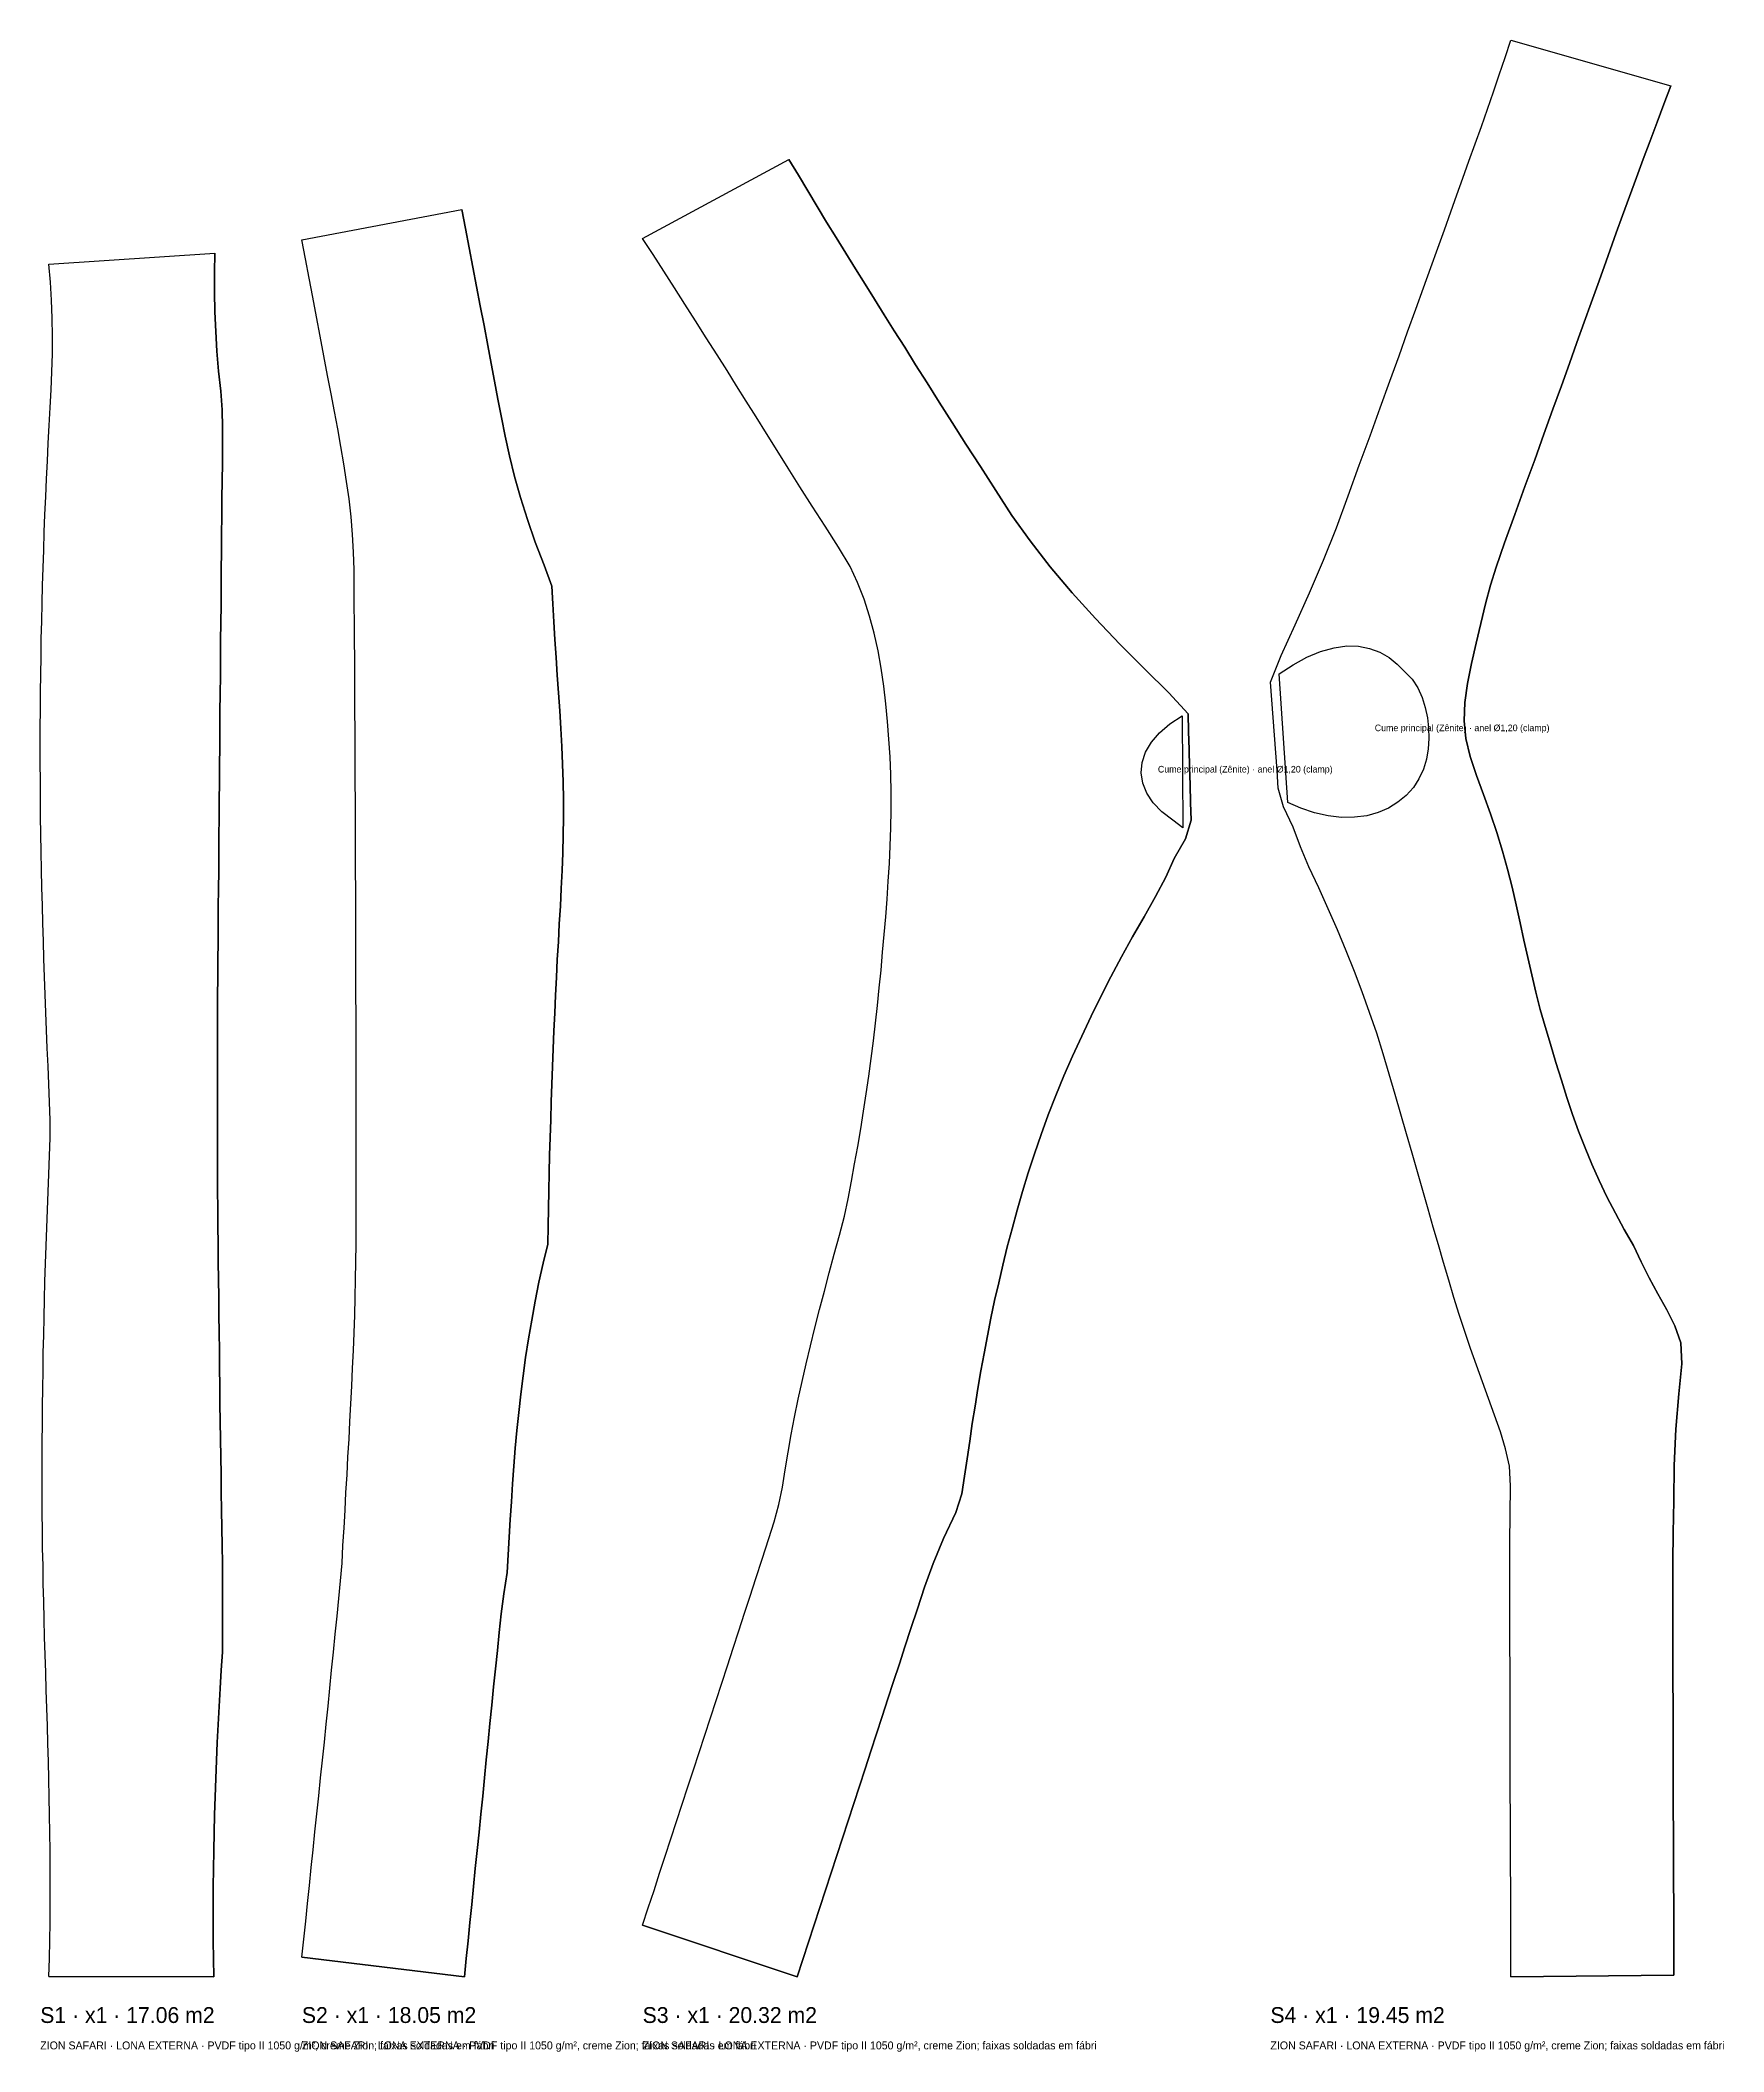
# Model space of a CAD drawing. Header units: metres. Extents: x 0 to 33.8, y -0.6 to 14.7.
# Drawn here: x 0 to 12.75, y -0.57 to 14.66 of the extents above; entities that cross this region are included whole.
import ezdxf

# ---------------------------------------------------------------- set-up
doc = ezdxf.new("R2010")
doc.units = ezdxf.units.M
for name, color, linetype in [('BOLSA', 30, 'Continuous'), ('CONTORNO', 7, 'Continuous'), ('LINHA', 8, 'Continuous'), ('RECORTE', 3, 'Continuous'), ('TEXTO', 2, 'Continuous')]:
    doc.layers.add(name, color=color, linetype=linetype)

msp = doc.modelspace()

# ---------------------------------------------------------------- texts
at = {"layer": 'TEXTO'}
for s, height, p in [('Cume principal (Zênite) · anel Ø1,20 (clamp)', 0.05, (10.104, 9.431)), ('Cume principal (Zênite) · anel Ø1,20 (clamp)', 0.05, (8.462, 9.118)), ('S1 · x1 · 17.06 m2', 0.12, (0, -0.35)), ('S2 · x1 · 18.05 m2', 0.12, (1.981, -0.35)), ('S3 · x1 · 20.32 m2', 0.12, (4.561, -0.35)), ('S4 · x1 · 19.45 m2', 0.12, (9.314, -0.35)), ('ZION SAFARI · LONA EXTERNA · PVDF tipo II 1050 g/m², creme Zion; faixas soldadas em fábri', 0.06, (0, -0.55)), ('ZION SAFARI · LONA EXTERNA · PVDF tipo II 1050 g/m², creme Zion; faixas soldadas em fábri', 0.06, (1.981, -0.55)), ('ZION SAFARI · LONA EXTERNA · PVDF tipo II 1050 g/m², creme Zion; faixas soldadas em fábri', 0.06, (4.561, -0.55)), ('ZION SAFARI · LONA EXTERNA · PVDF tipo II 1050 g/m², creme Zion; faixas soldadas em fábri', 0.06, (9.314, -0.55))]:
    msp.add_text(s, height=height, dxfattribs=at).set_placement(p)

# ---------------------------------------------------------------- linework, layer by layer
at = {"layer": 'BOLSA'}
for points in [[(11.135, 14.663), (12.345, 14.317)], [(4.561, 13.162), (5.669, 13.759)], [(1.981, 13.151), (3.193, 13.381)], [(0.066, 0.001), (0.07, 0.138), (0.073, 0.274), (0.075, 0.41), (0.076, 0.547), (0.076, 0.682), (0.076, 0.818), (0.075, 0.954), (0.073, 1.089), (0.071, 1.225), (0.068, 1.36), (0.065, 1.495), (0.062, 1.63), (0.058, 1.765), (0.054, 1.899), (0.05, 2.034), (0.046, 2.169), (0.042, 2.303), (0.038, 2.438), (0.033, 2.572), (0.03, 2.707), (0.026, 2.841), (0.023, 2.975), (0.021, 3.11), (0.018, 3.244), (0.017, 3.378), (0.015, 3.513), (0.015, 3.647), (0.014, 3.782), (0.014, 3.916), (0.015, 4.051), (0.016, 4.185), (0.017, 4.32), (0.019, 4.454), (0.021, 4.589), (0.023, 4.724), (0.026, 4.859), (0.029, 4.994), (0.033, 5.129), (0.036, 5.264), (0.04, 5.4), (0.045, 5.535), (0.049, 5.671), (0.054, 5.806), (0.059, 5.942), (0.064, 6.078), (0.069, 6.215), (0.075, 6.351), (0.076, 6.485), (0.07, 6.622), (0.064, 6.758), (0.059, 6.894), (0.053, 7.03), (0.048, 7.166), (0.042, 7.301), (0.037, 7.437), (0.033, 7.572), (0.028, 7.707), (0.024, 7.842), (0.02, 7.977), (0.016, 8.112), (0.013, 8.247), (0.01, 8.382), (0.007, 8.517), (0.005, 8.651), (0.003, 8.786), (0.002, 8.92), (0.001, 9.055), (0, 9.189), (0, 9.324), (0, 9.458), (0.001, 9.592), (0.002, 9.727), (0.004, 9.861), (0.006, 9.995), (0.008, 10.13), (0.011, 10.264), (0.014, 10.399), (0.018, 10.533), (0.022, 10.668), (0.026, 10.802), (0.031, 10.937), (0.036, 11.071), (0.042, 11.206), (0.048, 11.341), (0.054, 11.476), (0.061, 11.611), (0.068, 11.746), (0.075, 11.881), (0.082, 12.016), (0.088, 12.152), (0.092, 12.287), (0.092, 12.423), (0.09, 12.559), (0.085, 12.695), (0.077, 12.831), (0.066, 12.968)], [(0.066, 12.968), (1.321, 13.051)], [(4.561, 0.391), (5.731, 0)], [(0.066, 0.001), (1.314, 0)], [(1.981, 0.149), (3.211, 0)], [(11.135, 0), (12.369, 0.013)]]:
    msp.add_lwpolyline(points, dxfattribs=at)
at = {"layer": 'CONTORNO'}
for points in [[(11.135, 0), (11.134, 0.138), (11.134, 0.276), (11.133, 0.413), (11.133, 0.551), (11.133, 0.689), (11.132, 0.827), (11.132, 0.965), (11.131, 1.103), (11.131, 1.242), (11.13, 1.38), (11.13, 1.518), (11.13, 1.657), (11.129, 1.795), (11.129, 1.934), (11.128, 2.073), (11.128, 2.213), (11.128, 2.353), (11.127, 2.493), (11.127, 2.629), (11.127, 2.773), (11.126, 2.93), (11.127, 3.104), (11.127, 3.293), (11.129, 3.497), (11.131, 3.716), (11.123, 3.865), (11.095, 3.996), (11.056, 4.125), (11.011, 4.251), (10.965, 4.378), (10.919, 4.504), (10.874, 4.631), (10.83, 4.758), (10.786, 4.886), (10.744, 5.015), (10.703, 5.144), (10.664, 5.275), (10.624, 5.407), (10.586, 5.541), (10.547, 5.676), (10.508, 5.813), (10.468, 5.953), (10.428, 6.094), (10.387, 6.237), (10.345, 6.383), (10.302, 6.531), (10.258, 6.681), (10.214, 6.834), (10.168, 6.988), (10.119, 7.144), (10.065, 7.301), (10.009, 7.457), (9.95, 7.612), (9.888, 7.769), (9.821, 7.927), (9.752, 8.086), (9.68, 8.245), (9.606, 8.404), (9.541, 8.556), (9.485, 8.703), (9.412, 8.859), (9.372, 8.999), (9.364, 9.133), (9.355, 9.267), (9.345, 9.401), (9.335, 9.535), (9.325, 9.669), (9.314, 9.803), (9.396, 10.003), (9.501, 10.235), (9.609, 10.478), (9.715, 10.725), (9.813, 10.971), (9.902, 11.212), (9.987, 11.444), (10.068, 11.667), (10.145, 11.879), (10.218, 12.081), (10.288, 12.273), (10.353, 12.454), (10.415, 12.626), (10.473, 12.788), (10.529, 12.942), (10.581, 13.088), (10.631, 13.228), (10.679, 13.362), (10.726, 13.492), (10.771, 13.619), (10.817, 13.748), (10.865, 13.879), (10.911, 14.01), (10.957, 14.14), (11.002, 14.271), (11.047, 14.401), (11.091, 14.532), (11.135, 14.663), (12.345, 14.317), (12.293, 14.179), (12.241, 14.041), (12.189, 13.902), (12.137, 13.762), (12.085, 13.622), (12.033, 13.48), (11.98, 13.335), (11.932, 13.203), (11.887, 13.076), (11.84, 12.946), (11.792, 12.812), (11.742, 12.673), (11.69, 12.528), (11.635, 12.375), (11.578, 12.214), (11.517, 12.045), (11.453, 11.868), (11.385, 11.681), (11.315, 11.486), (11.241, 11.283), (11.165, 11.072), (11.086, 10.856), (11.022, 10.674), (10.981, 10.536), (10.943, 10.394), (10.907, 10.247), (10.872, 10.097), (10.837, 9.944), (10.806, 9.793), (10.785, 9.647), (10.78, 9.51), (10.794, 9.376), (10.827, 9.239), (10.873, 9.096), (10.926, 8.951), (10.979, 8.806), (11.028, 8.664), (11.071, 8.523), (11.109, 8.386), (11.143, 8.249), (11.175, 8.115), (11.204, 7.981), (11.233, 7.849), (11.262, 7.717), (11.292, 7.585), (11.323, 7.454), (11.357, 7.324), (11.393, 7.195), (11.434, 7.06), (11.475, 6.923), (11.517, 6.789), (11.559, 6.658), (11.602, 6.529), (11.647, 6.402), (11.696, 6.277), (11.747, 6.152), (11.803, 6.028), (11.862, 5.905), (11.926, 5.782), (11.992, 5.659), (12.062, 5.536), (12.121, 5.414), (12.181, 5.292), (12.247, 5.171), (12.316, 5.05), (12.377, 4.928), (12.42, 4.8), (12.428, 4.64), (12.407, 4.414), (12.384, 4.147), (12.372, 3.87), (12.367, 3.604), (12.363, 3.36), (12.361, 3.141), (12.36, 2.949), (12.36, 2.781), (12.36, 2.633), (12.361, 2.496), (12.361, 2.357), (12.361, 2.217), (12.362, 2.079), (12.362, 1.94), (12.363, 1.802), (12.363, 1.664), (12.363, 1.526), (12.364, 1.388), (12.364, 1.25), (12.365, 1.112), (12.365, 0.975), (12.366, 0.837), (12.366, 0.7), (12.367, 0.562), (12.367, 0.425), (12.368, 0.287), (12.368, 0.15), (12.369, 0.013)], [(4.561, 0.391), (4.604, 0.522), (4.647, 0.652), (4.689, 0.783), (4.732, 0.914), (4.775, 1.044), (4.817, 1.175), (4.86, 1.306), (4.903, 1.437), (4.946, 1.567), (4.988, 1.698), (5.031, 1.83), (5.074, 1.961), (5.117, 2.092), (5.16, 2.223), (5.203, 2.355), (5.246, 2.487), (5.289, 2.619), (5.332, 2.752), (5.374, 2.881), (5.418, 3.016), (5.466, 3.162), (5.517, 3.317), (5.557, 3.445), (5.591, 3.575), (5.619, 3.706), (5.641, 3.839), (5.663, 3.972), (5.686, 4.105), (5.711, 4.238), (5.738, 4.372), (5.768, 4.506), (5.799, 4.64), (5.831, 4.776), (5.865, 4.913), (5.901, 5.051), (5.937, 5.19), (5.974, 5.33), (6.012, 5.472), (6.051, 5.615), (6.09, 5.759), (6.116, 5.891), (6.141, 6.023), (6.166, 6.155), (6.189, 6.287), (6.212, 6.42), (6.233, 6.553), (6.254, 6.686), (6.273, 6.819), (6.291, 6.953), (6.308, 7.086), (6.324, 7.22), (6.338, 7.354), (6.352, 7.488), (6.366, 7.622), (6.378, 7.757), (6.39, 7.891), (6.401, 8.026), (6.412, 8.16), (6.421, 8.295), (6.429, 8.43), (6.435, 8.564), (6.44, 8.699), (6.442, 8.833), (6.442, 8.968), (6.439, 9.102), (6.434, 9.236), (6.426, 9.371), (6.416, 9.505), (6.403, 9.639), (6.387, 9.773), (6.367, 9.907), (6.343, 10.04), (6.314, 10.172), (6.279, 10.302), (6.237, 10.431), (6.188, 10.556), (6.132, 10.679), (6.043, 10.823), (5.942, 10.982), (5.845, 11.135), (5.752, 11.282), (5.663, 11.422), (5.579, 11.557), (5.498, 11.686), (5.42, 11.81), (5.345, 11.93), (5.272, 12.046), (5.2, 12.161), (5.125, 12.28), (5.043, 12.41), (4.962, 12.537), (4.881, 12.664), (4.801, 12.789), (4.721, 12.914), (4.641, 13.039), (4.561, 13.162), (5.669, 13.759), (5.74, 13.64), (5.811, 13.522), (5.882, 13.404), (5.954, 13.286), (6.026, 13.168), (6.099, 13.05), (6.173, 12.931), (6.245, 12.816), (6.317, 12.701), (6.39, 12.584), (6.466, 12.463), (6.545, 12.338), (6.627, 12.206), (6.714, 12.068), (6.807, 11.922), (6.904, 11.768), (7.008, 11.605), (7.118, 11.434), (7.234, 11.253), (7.357, 11.064), (7.495, 10.871), (7.646, 10.675), (7.812, 10.479), (7.989, 10.283), (8.175, 10.089), (8.364, 9.901), (8.545, 9.722), (8.69, 9.562), (8.694, 9.428), (8.698, 9.293), (8.702, 9.159), (8.706, 9.025), (8.71, 8.89), (8.714, 8.756), (8.671, 8.617), (8.584, 8.468), (8.521, 8.325), (8.445, 8.178), (8.357, 8.026), (8.27, 7.875), (8.186, 7.723), (8.105, 7.572), (8.029, 7.421), (7.957, 7.272), (7.886, 7.121), (7.816, 6.971), (7.751, 6.821), (7.689, 6.672), (7.632, 6.525), (7.578, 6.378), (7.527, 6.232), (7.48, 6.088), (7.436, 5.945), (7.396, 5.804), (7.358, 5.664), (7.322, 5.526), (7.289, 5.389), (7.257, 5.254), (7.226, 5.119), (7.198, 4.986), (7.171, 4.853), (7.146, 4.72), (7.122, 4.587), (7.099, 4.454), (7.078, 4.321), (7.057, 4.188), (7.037, 4.055), (7.017, 3.922), (6.997, 3.79), (6.977, 3.657), (6.931, 3.515), (6.838, 3.317), (6.76, 3.128), (6.695, 2.95), (6.641, 2.786), (6.592, 2.636), (6.547, 2.499), (6.505, 2.37), (6.461, 2.236), (6.418, 2.103), (6.375, 1.971), (6.332, 1.839), (6.289, 1.707), (6.246, 1.575), (6.203, 1.443), (6.16, 1.312), (6.117, 1.18), (6.074, 1.049), (6.031, 0.918), (5.988, 0.786), (5.945, 0.655), (5.903, 0.524), (5.86, 0.393), (5.817, 0.262), (5.774, 0.131), (5.731, 0)], [(1.981, 0.149), (1.996, 0.284), (2.01, 0.42), (2.024, 0.555), (2.038, 0.691), (2.052, 0.826), (2.066, 0.962), (2.08, 1.098), (2.095, 1.233), (2.109, 1.369), (2.123, 1.505), (2.137, 1.641), (2.151, 1.777), (2.165, 1.913), (2.179, 2.049), (2.192, 2.185), (2.206, 2.322), (2.22, 2.458), (2.234, 2.595), (2.248, 2.729), (2.261, 2.863), (2.274, 2.997), (2.285, 3.131), (2.292, 3.265), (2.3, 3.399), (2.308, 3.533), (2.315, 3.667), (2.323, 3.801), (2.33, 3.936), (2.338, 4.07), (2.345, 4.204), (2.352, 4.338), (2.359, 4.472), (2.365, 4.607), (2.371, 4.741), (2.377, 4.875), (2.381, 5.009), (2.385, 5.144), (2.388, 5.278), (2.39, 5.412), (2.391, 5.547), (2.391, 5.681), (2.391, 5.815), (2.391, 5.95), (2.391, 6.084), (2.391, 6.219), (2.391, 6.353), (2.391, 6.487), (2.391, 6.622), (2.391, 6.756), (2.391, 6.89), (2.391, 7.025), (2.391, 7.159), (2.391, 7.294), (2.39, 7.428), (2.39, 7.562), (2.39, 7.697), (2.39, 7.831), (2.389, 7.965), (2.389, 8.1), (2.389, 8.234), (2.388, 8.369), (2.388, 8.503), (2.387, 8.637), (2.387, 8.772), (2.386, 8.906), (2.385, 9.04), (2.385, 9.175), (2.384, 9.309), (2.384, 9.444), (2.383, 9.578), (2.382, 9.712), (2.381, 9.847), (2.381, 9.981), (2.38, 10.115), (2.379, 10.25), (2.378, 10.384), (2.377, 10.519), (2.376, 10.653), (2.372, 10.787), (2.365, 10.921), (2.353, 11.055), (2.338, 11.189), (2.32, 11.322), (2.299, 11.455), (2.277, 11.587), (2.253, 11.719), (2.228, 11.852), (2.203, 11.984), (2.176, 12.123), (2.148, 12.274), (2.12, 12.422), (2.092, 12.569), (2.064, 12.716), (2.036, 12.861), (2.009, 13.007), (1.981, 13.151), (3.193, 13.381), (3.221, 13.236), (3.248, 13.091), (3.276, 12.945), (3.303, 12.799), (3.331, 12.652), (3.36, 12.503), (3.388, 12.352), (3.414, 12.214), (3.44, 12.081), (3.465, 11.946), (3.492, 11.807), (3.521, 11.664), (3.554, 11.515), (3.592, 11.36), (3.636, 11.2), (3.688, 11.034), (3.747, 10.863), (3.816, 10.688), (3.873, 10.529), (3.881, 10.394), (3.889, 10.259), (3.897, 10.125), (3.906, 9.99), (3.915, 9.855), (3.924, 9.72), (3.933, 9.585), (3.942, 9.451), (3.95, 9.316), (3.955, 9.181), (3.959, 9.047), (3.961, 8.913), (3.961, 8.778), (3.959, 8.644), (3.956, 8.509), (3.951, 8.375), (3.945, 8.24), (3.938, 8.105), (3.93, 7.971), (3.923, 7.836), (3.915, 7.701), (3.908, 7.566), (3.901, 7.431), (3.895, 7.297), (3.889, 7.162), (3.883, 7.027), (3.878, 6.893), (3.873, 6.758), (3.869, 6.624), (3.865, 6.489), (3.861, 6.354), (3.857, 6.22), (3.854, 6.086), (3.851, 5.951), (3.848, 5.817), (3.846, 5.682), (3.842, 5.548), (3.808, 5.402), (3.776, 5.258), (3.747, 5.114), (3.721, 4.971), (3.697, 4.83), (3.675, 4.689), (3.656, 4.549), (3.638, 4.411), (3.623, 4.273), (3.609, 4.137), (3.597, 4.001), (3.586, 3.866), (3.576, 3.731), (3.567, 3.597), (3.558, 3.463), (3.55, 3.329), (3.542, 3.195), (3.534, 3.06), (3.51, 2.9), (3.49, 2.748), (3.475, 2.606), (3.461, 2.471), (3.447, 2.332), (3.433, 2.194), (3.419, 2.056), (3.405, 1.918), (3.391, 1.78), (3.377, 1.643), (3.364, 1.506), (3.35, 1.368), (3.336, 1.231), (3.322, 1.094), (3.308, 0.957), (3.294, 0.82), (3.28, 0.684), (3.267, 0.547), (3.253, 0.41), (3.239, 0.273), (3.225, 0.137), (3.211, 0)], [(0.066, 0.001), (0.07, 0.138), (0.073, 0.274), (0.075, 0.41), (0.076, 0.547), (0.076, 0.682), (0.076, 0.818), (0.075, 0.954), (0.073, 1.089), (0.071, 1.225), (0.068, 1.36), (0.065, 1.495), (0.062, 1.63), (0.058, 1.765), (0.054, 1.899), (0.05, 2.034), (0.046, 2.169), (0.042, 2.303), (0.038, 2.438), (0.033, 2.572), (0.03, 2.707), (0.026, 2.841), (0.023, 2.975), (0.021, 3.11), (0.018, 3.244), (0.017, 3.378), (0.015, 3.513), (0.015, 3.647), (0.014, 3.782), (0.014, 3.916), (0.015, 4.051), (0.016, 4.185), (0.017, 4.32), (0.019, 4.454), (0.021, 4.589), (0.023, 4.724), (0.026, 4.859), (0.029, 4.994), (0.033, 5.129), (0.036, 5.264), (0.04, 5.4), (0.045, 5.535), (0.049, 5.671), (0.054, 5.806), (0.059, 5.942), (0.064, 6.078), (0.069, 6.215), (0.075, 6.351), (0.076, 6.485), (0.07, 6.622), (0.064, 6.758), (0.059, 6.894), (0.053, 7.03), (0.048, 7.166), (0.042, 7.301), (0.037, 7.437), (0.033, 7.572), (0.028, 7.707), (0.024, 7.842), (0.02, 7.977), (0.016, 8.112), (0.013, 8.247), (0.01, 8.382), (0.007, 8.517), (0.005, 8.651), (0.003, 8.786), (0.002, 8.92), (0.001, 9.055), (0, 9.189), (0, 9.324), (0, 9.458), (0.001, 9.592), (0.002, 9.727), (0.004, 9.861), (0.006, 9.995), (0.008, 10.13), (0.011, 10.264), (0.014, 10.399), (0.018, 10.533), (0.022, 10.668), (0.026, 10.802), (0.031, 10.937), (0.036, 11.071), (0.042, 11.206), (0.048, 11.341), (0.054, 11.476), (0.061, 11.611), (0.068, 11.746), (0.075, 11.881), (0.082, 12.016), (0.088, 12.152), (0.092, 12.287), (0.092, 12.423), (0.09, 12.559), (0.085, 12.695), (0.077, 12.831), (0.066, 12.968), (1.321, 13.051), (1.319, 12.903), (1.319, 12.755), (1.322, 12.607), (1.329, 12.458), (1.338, 12.309), (1.35, 12.158), (1.367, 12.005), (1.377, 11.865), (1.38, 11.73), (1.38, 11.595), (1.379, 11.461), (1.377, 11.327), (1.376, 11.192), (1.375, 11.058), (1.373, 10.923), (1.372, 10.789), (1.371, 10.655), (1.37, 10.52), (1.369, 10.386), (1.367, 10.252), (1.366, 10.117), (1.365, 9.983), (1.364, 9.849), (1.363, 9.714), (1.361, 9.58), (1.36, 9.445), (1.359, 9.311), (1.358, 9.177), (1.357, 9.042), (1.355, 8.908), (1.354, 8.774), (1.353, 8.639), (1.352, 8.505), (1.351, 8.37), (1.349, 8.236), (1.348, 8.102), (1.347, 7.967), (1.346, 7.833), (1.345, 7.699), (1.344, 7.564), (1.343, 7.43), (1.343, 7.295), (1.342, 7.161), (1.341, 7.027), (1.341, 6.892), (1.341, 6.758), (1.341, 6.624), (1.341, 6.489), (1.341, 6.355), (1.342, 6.22), (1.342, 6.086), (1.343, 5.952), (1.344, 5.817), (1.345, 5.683), (1.346, 5.549), (1.348, 5.414), (1.349, 5.28), (1.351, 5.146), (1.352, 5.011), (1.354, 4.877), (1.356, 4.742), (1.358, 4.608), (1.359, 4.474), (1.361, 4.339), (1.363, 4.205), (1.365, 4.071), (1.367, 3.936), (1.369, 3.802), (1.371, 3.668), (1.373, 3.533), (1.375, 3.399), (1.377, 3.264), (1.379, 3.13), (1.381, 2.996), (1.381, 2.861), (1.38, 2.727), (1.381, 2.592), (1.381, 2.458), (1.371, 2.321), (1.362, 2.183), (1.354, 2.047), (1.347, 1.91), (1.34, 1.773), (1.334, 1.637), (1.329, 1.5), (1.324, 1.363), (1.32, 1.227), (1.316, 1.091), (1.314, 0.954), (1.311, 0.818), (1.31, 0.681), (1.309, 0.545), (1.309, 0.409), (1.31, 0.272), (1.312, 0.136), (1.314, 0)]]:
    msp.add_lwpolyline(points, close=True, dxfattribs=at)
at = {"layer": 'LINHA'}
for points in [[(11.135, 0), (11.134, 0.138), (11.134, 0.276), (11.133, 0.413), (11.133, 0.551), (11.133, 0.689), (11.132, 0.827), (11.132, 0.965), (11.131, 1.103), (11.131, 1.242), (11.13, 1.38), (11.13, 1.518), (11.13, 1.657), (11.129, 1.795), (11.129, 1.934), (11.128, 2.073), (11.128, 2.213), (11.128, 2.353), (11.127, 2.493), (11.127, 2.629), (11.127, 2.773), (11.126, 2.93), (11.127, 3.104), (11.127, 3.293), (11.129, 3.497), (11.131, 3.716), (11.123, 3.865), (11.095, 3.996), (11.056, 4.125), (11.011, 4.251), (10.965, 4.378), (10.919, 4.504), (10.874, 4.631), (10.83, 4.758), (10.786, 4.886), (10.744, 5.015), (10.703, 5.144), (10.664, 5.275), (10.624, 5.407), (10.586, 5.541), (10.547, 5.676), (10.508, 5.813), (10.468, 5.953), (10.428, 6.094), (10.387, 6.237), (10.345, 6.383), (10.302, 6.531), (10.258, 6.681), (10.214, 6.834), (10.168, 6.988), (10.119, 7.144), (10.065, 7.301), (10.009, 7.457), (9.95, 7.612), (9.888, 7.769), (9.821, 7.927), (9.752, 8.086), (9.68, 8.245), (9.606, 8.404), (9.541, 8.556), (9.485, 8.703), (9.412, 8.859), (9.372, 8.999), (9.364, 9.133), (9.355, 9.267), (9.345, 9.401), (9.335, 9.535), (9.325, 9.669), (9.314, 9.803), (9.396, 10.003), (9.501, 10.235), (9.609, 10.478), (9.715, 10.725), (9.813, 10.971), (9.902, 11.212), (9.987, 11.444), (10.068, 11.667), (10.145, 11.879), (10.218, 12.081), (10.288, 12.273), (10.353, 12.454), (10.415, 12.626), (10.473, 12.788), (10.529, 12.942), (10.581, 13.088), (10.631, 13.228), (10.679, 13.362), (10.726, 13.492), (10.771, 13.619), (10.817, 13.748), (10.865, 13.879), (10.911, 14.01), (10.957, 14.14), (11.002, 14.271), (11.047, 14.401), (11.091, 14.532), (11.135, 14.663)], [(12.369, 0.013), (12.368, 0.15), (12.368, 0.287), (12.367, 0.425), (12.367, 0.562), (12.366, 0.7), (12.366, 0.837), (12.365, 0.975), (12.365, 1.112), (12.364, 1.25), (12.364, 1.388), (12.363, 1.526), (12.363, 1.664), (12.363, 1.802), (12.362, 1.94), (12.362, 2.079), (12.361, 2.217), (12.361, 2.357), (12.361, 2.496), (12.36, 2.633), (12.36, 2.781), (12.36, 2.949), (12.361, 3.141), (12.363, 3.36), (12.367, 3.604), (12.372, 3.87), (12.384, 4.147), (12.407, 4.414), (12.428, 4.64), (12.42, 4.8), (12.377, 4.928), (12.316, 5.05), (12.247, 5.171), (12.181, 5.292), (12.121, 5.414), (12.062, 5.536), (11.992, 5.659), (11.926, 5.782), (11.862, 5.905), (11.803, 6.028), (11.747, 6.152), (11.696, 6.277), (11.647, 6.402), (11.602, 6.529), (11.559, 6.658), (11.517, 6.789), (11.475, 6.923), (11.434, 7.06), (11.393, 7.195), (11.357, 7.324), (11.323, 7.454), (11.292, 7.585), (11.262, 7.717), (11.233, 7.849), (11.204, 7.981), (11.175, 8.115), (11.143, 8.249), (11.109, 8.386), (11.071, 8.523), (11.028, 8.664), (10.979, 8.806), (10.926, 8.951), (10.873, 9.096), (10.827, 9.239), (10.794, 9.376), (10.78, 9.51), (10.785, 9.647), (10.806, 9.793), (10.837, 9.944), (10.872, 10.097), (10.907, 10.247), (10.943, 10.394), (10.981, 10.536), (11.022, 10.674), (11.086, 10.856), (11.165, 11.072), (11.241, 11.283), (11.315, 11.486), (11.385, 11.681), (11.453, 11.868), (11.517, 12.045), (11.578, 12.214), (11.635, 12.375), (11.69, 12.528), (11.742, 12.673), (11.792, 12.812), (11.84, 12.946), (11.887, 13.076), (11.932, 13.203), (11.98, 13.335), (12.033, 13.48), (12.085, 13.622), (12.137, 13.762), (12.189, 13.902), (12.241, 14.041), (12.293, 14.179), (12.345, 14.317)], [(5.731, 0), (5.774, 0.131), (5.817, 0.262), (5.86, 0.393), (5.903, 0.524), (5.945, 0.655), (5.988, 0.786), (6.031, 0.918), (6.074, 1.049), (6.117, 1.18), (6.16, 1.312), (6.203, 1.443), (6.246, 1.575), (6.289, 1.707), (6.332, 1.839), (6.375, 1.971), (6.418, 2.103), (6.461, 2.236), (6.505, 2.37), (6.547, 2.499), (6.592, 2.636), (6.641, 2.786), (6.695, 2.95), (6.76, 3.128), (6.838, 3.317), (6.931, 3.515), (6.977, 3.657), (6.997, 3.79), (7.017, 3.922), (7.037, 4.055), (7.057, 4.188), (7.078, 4.321), (7.099, 4.454), (7.122, 4.587), (7.146, 4.72), (7.171, 4.853), (7.198, 4.986), (7.226, 5.119), (7.257, 5.254), (7.289, 5.389), (7.322, 5.526), (7.358, 5.664), (7.396, 5.804), (7.436, 5.945), (7.48, 6.088), (7.527, 6.232), (7.578, 6.378), (7.632, 6.525), (7.689, 6.672), (7.751, 6.821), (7.816, 6.971), (7.886, 7.121), (7.957, 7.272), (8.029, 7.421), (8.105, 7.572), (8.186, 7.723), (8.27, 7.875), (8.357, 8.026), (8.445, 8.178), (8.521, 8.325), (8.584, 8.468), (8.671, 8.617), (8.714, 8.756), (8.71, 8.89), (8.706, 9.025), (8.702, 9.159), (8.698, 9.293), (8.694, 9.428), (8.69, 9.562), (8.545, 9.722), (8.364, 9.901), (8.175, 10.089), (7.989, 10.283), (7.812, 10.479), (7.646, 10.675), (7.495, 10.871), (7.357, 11.064), (7.234, 11.253), (7.118, 11.434), (7.008, 11.605), (6.904, 11.768), (6.807, 11.922), (6.714, 12.068), (6.627, 12.206), (6.545, 12.338), (6.466, 12.463), (6.39, 12.584), (6.317, 12.701), (6.245, 12.816), (6.173, 12.931), (6.099, 13.05), (6.026, 13.168), (5.954, 13.286), (5.882, 13.404), (5.811, 13.522), (5.74, 13.64), (5.669, 13.759)], [(3.211, 0), (3.225, 0.137), (3.239, 0.273), (3.253, 0.41), (3.267, 0.547), (3.28, 0.684), (3.294, 0.82), (3.308, 0.957), (3.322, 1.094), (3.336, 1.231), (3.35, 1.368), (3.364, 1.506), (3.377, 1.643), (3.391, 1.78), (3.405, 1.918), (3.419, 2.056), (3.433, 2.194), (3.447, 2.332), (3.461, 2.471), (3.475, 2.606), (3.49, 2.748), (3.51, 2.9), (3.534, 3.06), (3.542, 3.195), (3.55, 3.329), (3.558, 3.463), (3.567, 3.597), (3.576, 3.731), (3.586, 3.866), (3.597, 4.001), (3.609, 4.137), (3.623, 4.273), (3.638, 4.411), (3.656, 4.549), (3.675, 4.689), (3.697, 4.83), (3.721, 4.971), (3.747, 5.114), (3.776, 5.258), (3.808, 5.402), (3.842, 5.548), (3.846, 5.682), (3.848, 5.817), (3.851, 5.951), (3.854, 6.086), (3.857, 6.22), (3.861, 6.354), (3.865, 6.489), (3.869, 6.624), (3.873, 6.758), (3.878, 6.893), (3.883, 7.027), (3.889, 7.162), (3.895, 7.297), (3.901, 7.431), (3.908, 7.566), (3.915, 7.701), (3.923, 7.836), (3.93, 7.971), (3.938, 8.105), (3.945, 8.24), (3.951, 8.375), (3.956, 8.509), (3.959, 8.644), (3.961, 8.778), (3.961, 8.913), (3.959, 9.047), (3.955, 9.181), (3.95, 9.316), (3.942, 9.451), (3.933, 9.585), (3.924, 9.72), (3.915, 9.855), (3.906, 9.99), (3.897, 10.125), (3.889, 10.259), (3.881, 10.394), (3.873, 10.529), (3.816, 10.688), (3.747, 10.863), (3.688, 11.034), (3.636, 11.2), (3.592, 11.36), (3.554, 11.515), (3.521, 11.664), (3.492, 11.807), (3.465, 11.946), (3.44, 12.081), (3.414, 12.214), (3.388, 12.352), (3.36, 12.503), (3.331, 12.652), (3.303, 12.799), (3.276, 12.945), (3.248, 13.091), (3.221, 13.236), (3.193, 13.381)], [(1.981, 0.149), (1.996, 0.284), (2.01, 0.42), (2.024, 0.555), (2.038, 0.691), (2.052, 0.826), (2.066, 0.962), (2.08, 1.098), (2.095, 1.233), (2.109, 1.369), (2.123, 1.505), (2.137, 1.641), (2.151, 1.777), (2.165, 1.913), (2.179, 2.049), (2.192, 2.185), (2.206, 2.322), (2.22, 2.458), (2.234, 2.595), (2.248, 2.729), (2.261, 2.863), (2.274, 2.997), (2.285, 3.131), (2.292, 3.265), (2.3, 3.399), (2.308, 3.533), (2.315, 3.667), (2.323, 3.801), (2.33, 3.936), (2.338, 4.07), (2.345, 4.204), (2.352, 4.338), (2.359, 4.472), (2.365, 4.607), (2.371, 4.741), (2.377, 4.875), (2.381, 5.009), (2.385, 5.144), (2.388, 5.278), (2.39, 5.412), (2.391, 5.547), (2.391, 5.681), (2.391, 5.815), (2.391, 5.95), (2.391, 6.084), (2.391, 6.219), (2.391, 6.353), (2.391, 6.487), (2.391, 6.622), (2.391, 6.756), (2.391, 6.89), (2.391, 7.025), (2.391, 7.159), (2.391, 7.294), (2.39, 7.428), (2.39, 7.562), (2.39, 7.697), (2.39, 7.831), (2.389, 7.965), (2.389, 8.1), (2.389, 8.234), (2.388, 8.369), (2.388, 8.503), (2.387, 8.637), (2.387, 8.772), (2.386, 8.906), (2.385, 9.04), (2.385, 9.175), (2.384, 9.309), (2.384, 9.444), (2.383, 9.578), (2.382, 9.712), (2.381, 9.847), (2.381, 9.981), (2.38, 10.115), (2.379, 10.25), (2.378, 10.384), (2.377, 10.519), (2.376, 10.653), (2.372, 10.787), (2.365, 10.921), (2.353, 11.055), (2.338, 11.189), (2.32, 11.322), (2.299, 11.455), (2.277, 11.587), (2.253, 11.719), (2.228, 11.852), (2.203, 11.984), (2.176, 12.123), (2.148, 12.274), (2.12, 12.422), (2.092, 12.569), (2.064, 12.716), (2.036, 12.861), (2.009, 13.007), (1.981, 13.151)], [(4.561, 0.391), (4.604, 0.522), (4.647, 0.652), (4.689, 0.783), (4.732, 0.914), (4.775, 1.044), (4.817, 1.175), (4.86, 1.306), (4.903, 1.437), (4.946, 1.567), (4.988, 1.698), (5.031, 1.83), (5.074, 1.961), (5.117, 2.092), (5.16, 2.223), (5.203, 2.355), (5.246, 2.487), (5.289, 2.619), (5.332, 2.752), (5.374, 2.881), (5.418, 3.016), (5.466, 3.162), (5.517, 3.317), (5.557, 3.445), (5.591, 3.575), (5.619, 3.706), (5.641, 3.839), (5.663, 3.972), (5.686, 4.105), (5.711, 4.238), (5.738, 4.372), (5.768, 4.506), (5.799, 4.64), (5.831, 4.776), (5.865, 4.913), (5.901, 5.051), (5.937, 5.19), (5.974, 5.33), (6.012, 5.472), (6.051, 5.615), (6.09, 5.759), (6.116, 5.891), (6.141, 6.023), (6.166, 6.155), (6.189, 6.287), (6.212, 6.42), (6.233, 6.553), (6.254, 6.686), (6.273, 6.819), (6.291, 6.953), (6.308, 7.086), (6.324, 7.22), (6.338, 7.354), (6.352, 7.488), (6.366, 7.622), (6.378, 7.757), (6.39, 7.891), (6.401, 8.026), (6.412, 8.16), (6.421, 8.295), (6.429, 8.43), (6.435, 8.564), (6.44, 8.699), (6.442, 8.833), (6.442, 8.968), (6.439, 9.102), (6.434, 9.236), (6.426, 9.371), (6.416, 9.505), (6.403, 9.639), (6.387, 9.773), (6.367, 9.907), (6.343, 10.04), (6.314, 10.172), (6.279, 10.302), (6.237, 10.431), (6.188, 10.556), (6.132, 10.679), (6.043, 10.823), (5.942, 10.982), (5.845, 11.135), (5.752, 11.282), (5.663, 11.422), (5.579, 11.557), (5.498, 11.686), (5.42, 11.81), (5.345, 11.93), (5.272, 12.046), (5.2, 12.161), (5.125, 12.28), (5.043, 12.41), (4.962, 12.537), (4.881, 12.664), (4.801, 12.789), (4.721, 12.914), (4.641, 13.039), (4.561, 13.162)], [(1.314, 0), (1.312, 0.136), (1.31, 0.272), (1.309, 0.409), (1.309, 0.545), (1.31, 0.681), (1.311, 0.818), (1.314, 0.954), (1.316, 1.091), (1.32, 1.227), (1.324, 1.363), (1.329, 1.5), (1.334, 1.637), (1.34, 1.773), (1.347, 1.91), (1.354, 2.047), (1.362, 2.183), (1.371, 2.321), (1.381, 2.458), (1.381, 2.592), (1.38, 2.727), (1.381, 2.861), (1.381, 2.996), (1.379, 3.13), (1.377, 3.264), (1.375, 3.399), (1.373, 3.533), (1.371, 3.668), (1.369, 3.802), (1.367, 3.936), (1.365, 4.071), (1.363, 4.205), (1.361, 4.339), (1.359, 4.474), (1.358, 4.608), (1.356, 4.742), (1.354, 4.877), (1.352, 5.011), (1.351, 5.146), (1.349, 5.28), (1.348, 5.414), (1.346, 5.549), (1.345, 5.683), (1.344, 5.817), (1.343, 5.952), (1.342, 6.086), (1.342, 6.22), (1.341, 6.355), (1.341, 6.489), (1.341, 6.624), (1.341, 6.758), (1.341, 6.892), (1.341, 7.027), (1.342, 7.161), (1.343, 7.295), (1.343, 7.43), (1.344, 7.564), (1.345, 7.699), (1.346, 7.833), (1.347, 7.967), (1.348, 8.102), (1.349, 8.236), (1.351, 8.37), (1.352, 8.505), (1.353, 8.639), (1.354, 8.774), (1.355, 8.908), (1.357, 9.042), (1.358, 9.177), (1.359, 9.311), (1.36, 9.445), (1.361, 9.58), (1.363, 9.714), (1.364, 9.849), (1.365, 9.983), (1.366, 10.117), (1.367, 10.252), (1.369, 10.386), (1.37, 10.52), (1.371, 10.655), (1.372, 10.789), (1.373, 10.923), (1.375, 11.058), (1.376, 11.192), (1.377, 11.327), (1.379, 11.461), (1.38, 11.595), (1.38, 11.73), (1.377, 11.865), (1.367, 12.005), (1.35, 12.158), (1.338, 12.309), (1.329, 12.458), (1.322, 12.607), (1.319, 12.755), (1.319, 12.903), (1.321, 13.051)]]:
    msp.add_lwpolyline(points, dxfattribs=at)
at = {"layer": 'RECORTE'}
for points in [[(9.892, 10.076), (9.982, 10.074), (10.065, 10.056), (10.142, 10.028), (10.212, 9.989), (10.274, 9.939), (10.33, 9.883), (10.386, 9.825), (10.429, 9.758), (10.463, 9.687), (10.486, 9.61), (10.503, 9.533), (10.512, 9.455), (10.513, 9.376), (10.509, 9.297), (10.495, 9.22), (10.473, 9.143), (10.437, 9.071), (10.396, 9.005), (10.342, 8.945), (10.279, 8.893), (10.209, 8.849), (10.13, 8.815), (10.044, 8.791), (9.951, 8.779), (9.853, 8.778), (9.752, 8.79), (9.648, 8.813), (9.544, 8.848), (9.447, 8.89), (9.38, 9.864), (9.485, 9.934), (9.59, 9.991), (9.694, 10.034), (9.796, 10.063)], [(8.652, 8.698), (8.574, 8.756), (8.492, 8.819), (8.426, 8.888), (8.378, 8.961), (8.347, 9.037), (8.336, 9.115), (8.343, 9.194), (8.369, 9.271), (8.413, 9.347), (8.474, 9.419), (8.552, 9.486), (8.646, 9.547)]]:
    msp.add_lwpolyline(points, close=True, dxfattribs=at)

msp.set_redraw_order([(e.dxf.handle, doc.entitydb.next_handle()) for e in msp.query("TEXT MTEXT ATTDEF DIMENSION ARC_DIMENSION")])  # texts and dimensions are drawn at this point

doc.saveas('drawing.dxf')
